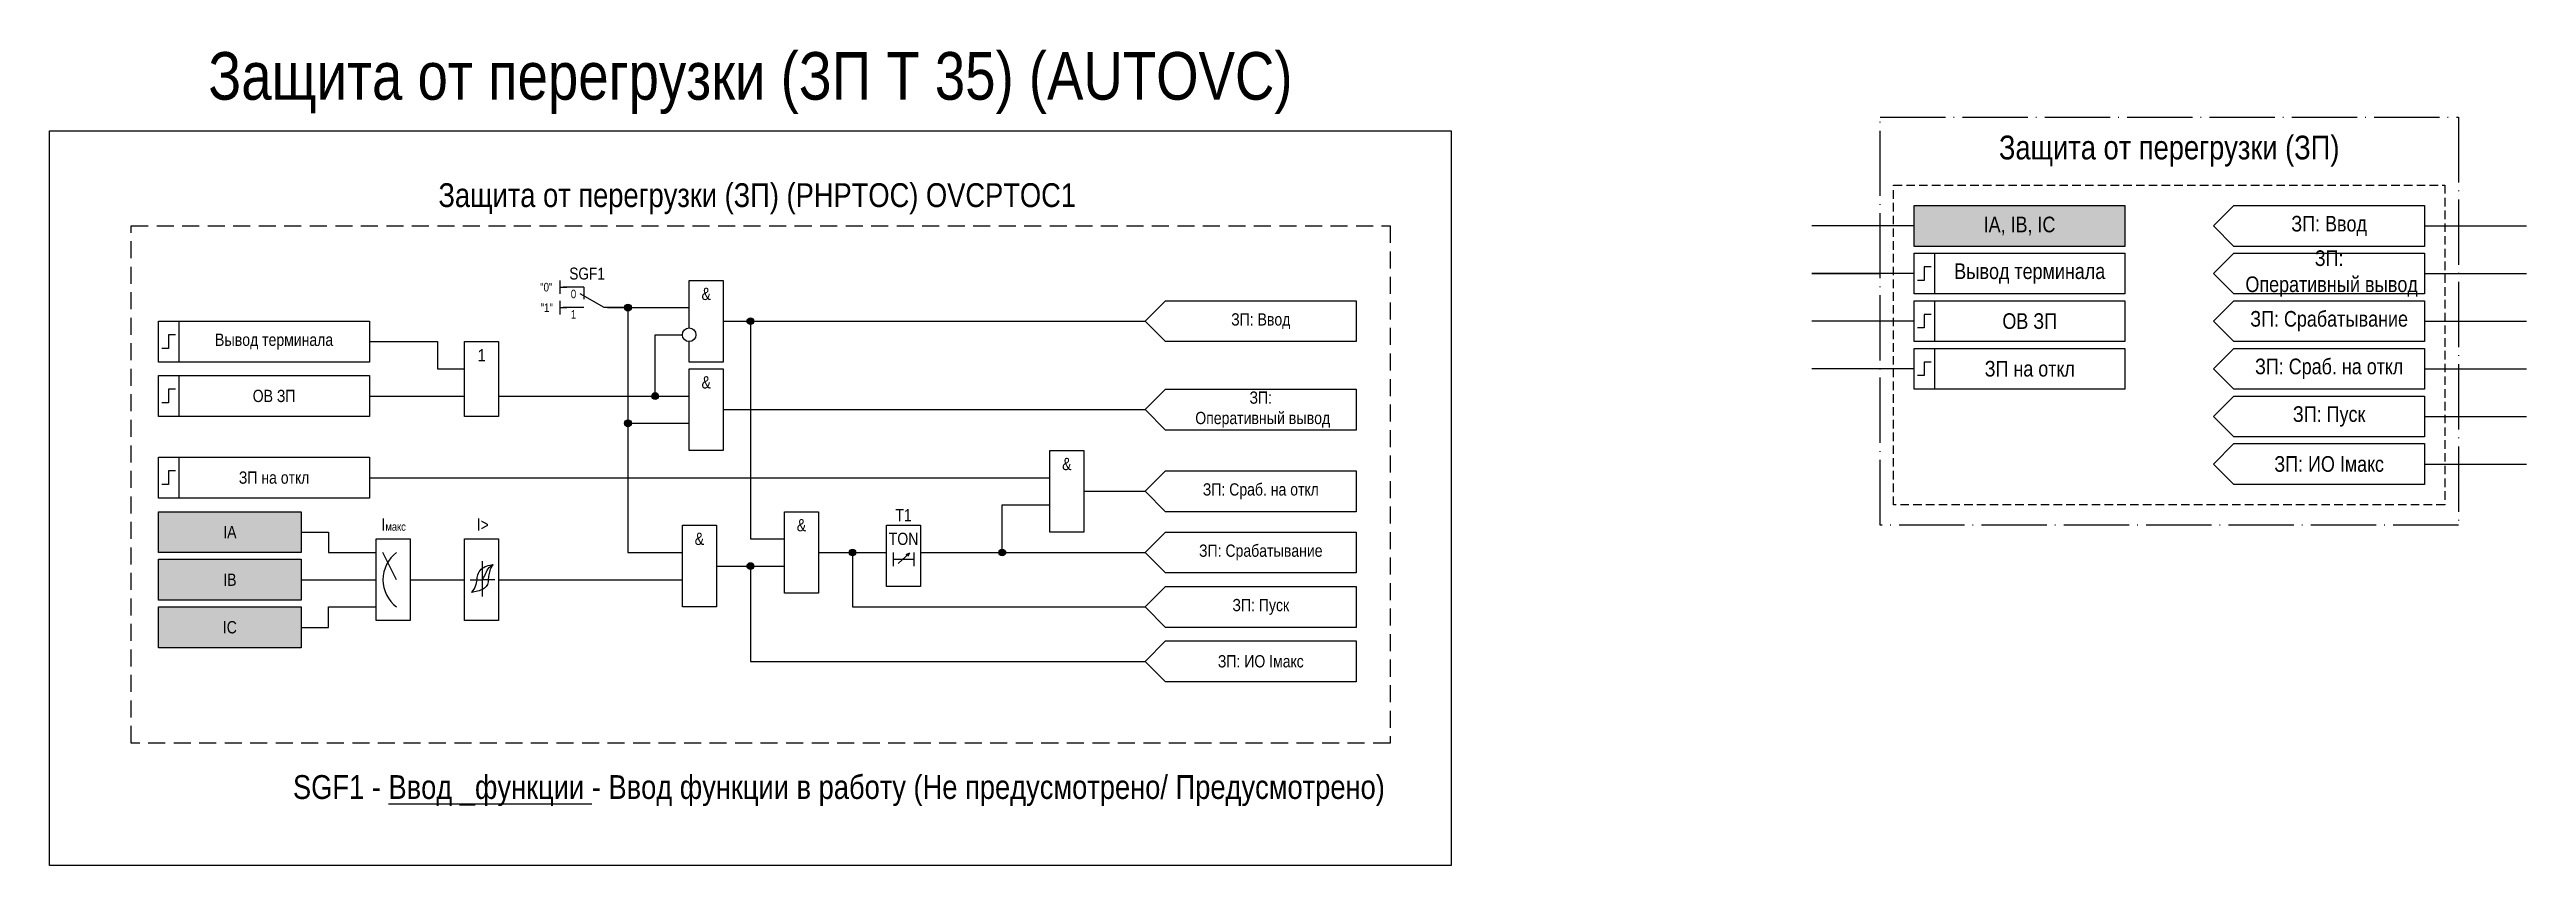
# Model space of a CAD drawing. Header units: millimetres. Extents: x -519 to 364, y 0 to 120.
# Drawn here: x 0 to 364, y 0 to 119.9 of the extents above; entities that cross this region are included whole.
import ezdxf
from ezdxf.enums import TextEntityAlignment as Align

# ---------------------------------------------------------------- set-up
doc = ezdxf.new("R2010")
doc.units = ezdxf.units.MM
doc.linetypes.add('ACAD_ISO04W100', pattern=[30, 24, -3, 0, -3])
doc.linetypes.add('штриховая2', pattern=[0.375, 0.25, -0.125])
doc.layers.add('TEXT', color=7, linetype='Continuous', lineweight=25)
doc.layers.add('Основная', color=7, linetype='Continuous')
doc.styles.add('1.8_Gost_RD', font='ARIALN.TTF', dxfattribs={"height": 1.8})
doc.styles.add('2.5_Gost_RD', font='ARIALN.TTF', dxfattribs={"height": 2.5})
doc.styles.add('3.5_Gost_RD', font='ARIALN.TTF', dxfattribs={"height": 3.5})
doc.styles.add('Вывод', font='ARIALN.TTF', dxfattribs={"height": 2.5})
doc.styles.add('Компонент', font='ARIALN.TTF', dxfattribs={"height": 3.5})

msp = doc.modelspace()

# ---------------------------------------------------------------- texts
at = {"color": 30, "ltscale": 100, "attachment_point": 5, "style": '3.5_Gost_RD'}
for s, insert, char_height, width in [('{\\C3;Защита от перегрузки (ЗП Т 35) (AUTOVC)}', (103, 115), 7, 191), ('Защита от перегрузки (ЗП) (РHPTOC) {\\C6;OVCРTOC1}', (104, 98), 3.5, 171), ('SGF1 - {\\LВвод _функции} - Ввод функции в работу (Не предусмотрено/ Предусмотрено)', (116, 11), 3.5, 176)]:
    msp.add_mtext(s, dxfattribs=dict(at, insert=insert, char_height=char_height, width=width))
at = {"color": 30, "ltscale": 100, "true_color": 0xef8637, "insert": (311.5, 105), "char_height": 3.5, "width": 85, "attachment_point": 5, "style": '3.5_Gost_RD'}
msp.add_mtext('Защита от перегрузки (ЗП)', dxfattribs=at)
at = {"color": 0, "ltscale": 100, "char_height": 2.3, "attachment_point": 5, "style": '2.5_Gost_RD'}
for s, insert, width in [('{\\C256;IA, IB, IC}', (289.5, 94), 23.725), ('{\\C256;Вывод терминала}', (291, 87), 28)]:
    msp.add_mtext(s, dxfattribs=dict(at, insert=insert, width=width))
at = {"ltscale": 100, "attachment_point": 5}
for s, insert, char_height, width, style in [('ЗП: Ввод', (335, 94), 2.3, 28, '2.5_Gost_RD'), ('&', (96.5, 84), 1.8, 5, '2.5_Gost_RD'), ('ЗП: Ввод', (178, 80), 1.8, 28, '2.5_Gost_RD'), ('Вывод терминала', (33, 77), 1.8, 28, '2.5_Gost_RD'), ('1', (63.5, 75), 1.8, 5, '2.5_Gost_RD'), ('ОВ ЗП', (33, 69), 1.8, 28, '2.5_Gost_RD'), ('&', (96.5, 71), 1.8, 5, '2.5_Gost_RD'), ('ЗП:\\P Оперативный вывод', (178, 67), 1.8, 28, '2.5_Gost_RD'), ('ЗП: Пуск', (335, 66), 2.3, 28, '2.5_Gost_RD'), ('&', (149.5, 59), 1.8, 5, '2.5_Gost_RD'), ('ЗП: ИО Iмакс', (335, 59), 2.3, 28, '2.5_Gost_RD'), ('ЗП на откл', (33, 57), 1.8, 28, '2.5_Gost_RD'), ('ЗП: Сраб. на откл', (178, 55), 1.8, 28, '2.5_Gost_RD'), ('T1', (125.5, 51.5), 1.8, 5, '2.5_Gost_RD'), ('{\\C0;IA}', (26.5, 49), 1.8, 21, '1.8_Gost_RD'), ('&', (95.5, 48), 1.8, 5, '2.5_Gost_RD'), ('&', (110.5, 50), 1.8, 5, '2.5_Gost_RD'), ('TON', (125.5, 48), 1.8, 5, '2.5_Gost_RD'), ('ЗП: Срабатывание', (178, 46), 1.8, 28, '2.5_Gost_RD'), ('{\\C0;IB}', (26.5, 42), 1.8, 21, '1.8_Gost_RD'), ('{\\C256;ЗП: Пуск}', (178, 38), 1.8, 28, '2.5_Gost_RD'), ('{\\C0;IC}', (26.5, 35), 1.8, 21, '1.8_Gost_RD'), ('ЗП: ИО Iмакс', (178, 30), 1.8, 28, '2.5_Gost_RD')]:
    msp.add_mtext(s, dxfattribs=dict(at, insert=insert, char_height=char_height, width=width, style=style))
at = {"ltscale": 100, "insert": (72.16, 82.6), "char_height": 1.25, "attachment_point": 1, "style": '3.5_Gost_RD'}
msp.add_mtext_dynamic_manual_height_columns('"1"', width=2, gutter_width=17.5, heights=[0], dxfattribs=at)
at = {"color": 7, "ltscale": 100, "char_height": 1.8, "attachment_point": 1, "style": '1.8_Gost_RD'}
for s, insert in [('\\pi2.7859;I{\\H0.66667x;макс}', (46, 51)), ('\\pi4.7676;I>', (58, 51))]:
    msp.add_mtext_dynamic_manual_height_columns(s, width=11, gutter_width=17.5, heights=[0], dxfattribs=dict(at, insert=insert))
at = {"layer": 'TEXT', "ltscale": 100, "char_height": 2.3, "width": 28, "attachment_point": 5, "style": '2.5_Gost_RD'}
for s, insert in [('ЗП:\\P Оперативный вывод', (335, 87)), ('ЗП: Срабатывание', (335, 80))]:
    msp.add_mtext(s, dxfattribs=dict(at, insert=insert))
at = {"layer": 'TEXT', "color": 0, "ltscale": 100, "char_height": 2.3, "width": 28, "attachment_point": 5, "style": '2.5_Gost_RD'}
for s, insert in [('{\\C256;ОВ ЗП}', (291, 80)), ('{\\C256;ЗП на откл}', (291, 73)), ('{\\C256;ЗП: Сраб. на откл}', (335, 73))]:
    msp.add_mtext(s, dxfattribs=dict(at, insert=insert))

# ---------------------------------------------------------------- blocks, each defined once
blk = doc.blocks.new('Точка')
at = {"ltscale": 100}
h = blk.add_hatch(color=256, dxfattribs=at)
h.dxf.hatch_style = 1
edge = h.paths.add_edge_path()
edge.add_arc((0, 0), 0.5, 0, 360)
blk.add_circle((0, 0), 0.5, dxfattribs=at)
blk = doc.blocks.new('*U79')
at = {"layer": 'Основная', "color": 0}
blk.add_line((0, 0), (7, 4), dxfattribs=at)
at = {"layer": 'Основная', "ltscale": 0.35}
blk.add_line((6, 6), (6, 2.5), dxfattribs=at)
blk = doc.blocks.new('*U81')
at = {"layer": 'Основная', "color": 0}
for p, q in [((-3, 6), (-9, 6)), ((-3, 0), (-9, 0)), ((9, 0), (3, 0))]:
    blk.add_line(p, q, dxfattribs=at)
at = {"layer": 'Основная', "ltscale": 0.25, "xscale": -1}
blk.add_blockref('*U79', (3, 0), dxfattribs=at)
at = {"layer": 'Основная'}
for tag, height, style, p in [('ОУ', 3.5, 'Компонент', (-2, 10)), ('В1', 2.5, 'Вывод', (-14, 6)), ('В2', 2.5, 'Вывод', (-6, 4)), ('В3', 2.5, 'Вывод', (-6, -2))]:
    blk.add_attdef(tag, text='', height=height, dxfattribs=dict(at, style=style)).set_placement(p, align=Align.MIDDLE_CENTER)

# ---------------------------------------------------------------- hatches: boundary and pattern name
at = {"ltscale": 100, "true_color": 0xef8637}
h = msp.add_hatch(color=30, dxfattribs=at)
h.dxf.hatch_style = 1
h.paths.add_polyline_path([(274, 97), (305, 97), (305, 91), (274, 91)])
at = {"ltscale": 100, "true_color": 0x6bffb3}
h = msp.add_hatch(color=111, dxfattribs=at)
h.dxf.hatch_style = 1
h.paths.add_polyline_path([(16, 52), (37, 52), (37, 46), (16, 46)])
h = msp.add_hatch(color=111, dxfattribs=at)
h.dxf.hatch_style = 1
h.paths.add_polyline_path([(16, 45), (37, 45), (37, 39), (16, 39)])
h = msp.add_hatch(color=111, dxfattribs=at)
h.dxf.hatch_style = 1
h.paths.add_polyline_path([(16, 38), (37, 38), (37, 32), (16, 32)])

# ---------------------------------------------------------------- linework, layer by layer
at = {"ltscale": 100}
for p, q in [((274, 94), (259, 94)), ((349, 94), (364, 94)), ((75, 86), (75, 84)), ((75, 85), (76, 85)), ((75, 84), (75, 84)), ((274, 87), (259, 87)), ((259, 87), (269, 87)), ((349, 87), (364, 87)), ((75, 83), (75, 81)), ((75, 82), (76, 82)), ((274, 80), (259, 80)), ((349, 80), (364, 80)), ((274, 73), (259, 73)), ((349, 73), (364, 73)), ((47, 69), (61, 69)), ((321, 69), (318, 66)), ((318, 66), (321, 63)), ((321, 69), (349, 69)), ((349, 66), (364, 66)), ((321, 62), (318, 59)), ((321, 62), (349, 62)), ((318, 59), (321, 56)), ((349, 59), (364, 59))]:
    msp.add_line(p, q, dxfattribs=at)
at = {"color": 7, "ltscale": 100}
for p, q in [((51, 42), (49, 46)), ((124.71, 44.4), (126.38, 45.88)), ((126.38, 45.88), (125.86, 45.66)), ((126.38, 45.88), (126.12, 45.42)), ((61.79, 42), (63.6, 42)), ((65.42, 42), (63.6, 42))]:
    msp.add_line(p, q, dxfattribs=at)
msp.add_line((63.6, 44.72), (63.6, 39.52))
at = {"color": 251, "linetype": 'ACAD_ISO04W100', "lineweight": 30, "ltscale": 0.4, "true_color": 0x58595b}
msp.add_lwpolyline([(269, 110), (354, 110), (354, 50), (269, 50)], close=True, dxfattribs=at)
at = {"color": 3, "ltscale": 100}
msp.add_lwpolyline([(0, 108), (206, 108), (206, 0), (0, 0)], close=True, dxfattribs=at)
at = {"linetype": 'штриховая2', "ltscale": 5}
msp.add_lwpolyline([(271, 100), (352, 100), (352, 53), (271, 53)], close=True, dxfattribs=at)
at = {"ltscale": 100}
for points in [[(274, 97), (305, 97), (305, 91), (274, 91)], [(274, 90), (277, 90), (277, 84), (274, 84)], [(274, 90), (305, 90), (305, 84), (274, 84)], [(164, 83), (192, 83), (192, 77), (164, 77), (161, 80)], [(274, 83), (277, 83), (277, 77), (274, 77)], [(274, 83), (305, 83), (305, 77), (274, 77)], [(321, 83), (349, 83), (349, 77), (321, 77), (318, 80)], [(16, 80), (19, 80), (19, 74), (16, 74)], [(16, 80), (47, 80), (47, 74), (16, 74)], [(61, 77), (66, 77), (66, 66), (61, 66)], [(94, 73), (99, 73), (99, 61), (94, 61)], [(274, 76), (277, 76), (277, 70), (274, 70)], [(274, 76), (305, 76), (305, 70), (274, 70)], [(321, 76), (349, 76), (349, 70), (321, 70), (318, 73)], [(16, 72), (19, 72), (19, 66), (16, 66)], [(16, 72), (47, 72), (47, 66), (16, 66)], [(164, 70), (192, 70), (192, 64), (164, 64), (161, 67)], [(16, 60), (19, 60), (19, 54), (16, 54)], [(16, 60), (47, 60), (47, 54), (16, 54)], [(147, 61), (152, 61), (152, 49), (147, 49)], [(164, 58), (192, 58), (192, 52), (164, 52), (161, 55)], [(16, 52), (37, 52), (37, 46), (16, 46)], [(108, 52), (113, 52), (113, 40), (108, 40)], [(48, 48), (53, 48), (53, 36), (48, 36)], [(61, 48), (66, 48), (66, 36), (61, 36)], [(93, 50), (98, 50), (98, 38), (93, 38)], [(123, 50), (128, 50), (128, 41), (123, 41)], [(164, 49), (192, 49), (192, 43), (164, 43), (161, 46)], [(16, 45), (37, 45), (37, 39), (16, 39)], [(164, 41), (192, 41), (192, 35), (164, 35), (161, 38)], [(16, 38), (37, 38), (37, 32), (16, 32)], [(164, 33), (192, 33), (192, 27), (164, 27), (161, 30)]]:
    msp.add_lwpolyline(points, close=True, dxfattribs=at)
for points in [[(318, 94), (321, 97), (349, 97), (349, 91), (321, 91), (318, 94)], [(318, 87), (321, 90), (349, 90), (349, 84), (321, 84), (318, 87)], [(94, 79), (94, 86), (99, 86), (99, 74), (94, 74), (94, 77)], [(82, 82), (94, 82)], [(82, 82), (85, 82), (85, 46), (93, 46)], [(82, 82), (85, 82), (85, 65), (94, 65)], [(47, 77), (57, 77), (57, 73), (61, 73)], [(66, 69), (89, 69), (89, 78), (93, 78)], [(99, 80), (161, 80)], [(99, 80), (103, 80), (103, 48), (108, 48)], [(66, 69), (73, 69)], [(66, 69), (94, 69)], [(99, 67), (161, 67)], [(318, 66), (321, 69), (349, 69), (349, 63), (321, 63), (318, 66)], [(318, 59), (321, 62), (349, 62), (349, 56), (321, 56), (318, 59)], [(47, 57), (147, 57)], [(152, 55), (161, 55)], [(128, 46), (140, 46), (140, 53), (147, 53)], [(37, 49), (41, 49), (41, 46), (48, 46)], [(98, 44), (108, 44)], [(98, 44), (103, 44), (103, 30), (161, 30)], [(113, 46), (123, 46)], [(113, 46), (118, 46), (118, 38), (161, 38)], [(124, 46), (124, 44)], [(124, 45), (127, 45)], [(127, 46), (127, 44)], [(128, 46), (161, 46)], [(37, 42), (48, 42)], [(53, 42), (61, 42)], [(66, 42), (93, 42)], [(37, 35), (41, 35), (41, 38), (48, 38)]]:
    msp.add_lwpolyline(points, dxfattribs=at)
at = {"linetype": 'штриховая2', "ltscale": 10}
msp.add_lwpolyline([(12, 94), (197, 94), (197, 18), (12, 18)], close=True, dxfattribs=at)
at = {"lineweight": 30, "ltscale": 100}
for points in [[(276.5, 88), (275.5, 88), (275.5, 86), (274.5, 86)], [(276.5, 81), (275.5, 81), (275.5, 79), (274.5, 79)], [(18.5, 78), (17.5, 78), (17.5, 76), (16.5, 76)], [(276.5, 74), (275.5, 74), (275.5, 72), (274.5, 72)], [(18.5, 70), (17.5, 70), (17.5, 68), (16.5, 68)], [(18.5, 58), (17.5, 58), (17.5, 56), (16.5, 56)]]:
    msp.add_lwpolyline(points, dxfattribs=at)
msp.add_circle((94, 78), 1)
at = {"color": 7, "ltscale": 100}
msp.add_arc((54, 42), 5, 126.8699, 233.1301, dxfattribs=at)
for points in [[(62.8, 41.92), (62.95, 42.71), (63.44, 43.54), (65.2, 44.26)], [(63.6, 42), (64, 42.72), (64.47, 43.6), (65.2, 44.26)], [(64.48, 41.92), (64.6, 42.71), (64.81, 43.54), (65.2, 44.26)], [(62.8, 41.92), (62.6, 41.13), (62, 40.12)], [(64.48, 41.92), (64.25, 41.13), (63.76, 40.67), (62, 40.12)]]:
    msp.add_spline(points, degree=3)

# ---------------------------------------------------------------- block references
at = {"ltscale": 100}
for p in [(85, 82), (103, 80), (89, 69), (85, 65), (103, 44), (118, 46), (140, 46)]:
    msp.add_blockref('Точка', p, dxfattribs=at)
at = {"layer": 'Основная', "ltscale": 0.25, "xscale": 0.5, "yscale": 0.5, "zscale": 0.5}
msp.add_blockref('*U81', (80, 82), dxfattribs=at).add_auto_attribs({'ОУ': 'SGF1', 'В1': '"0"', 'В2': '0', 'В3': '1'})

msp.set_redraw_order([(e.dxf.handle, doc.entitydb.next_handle()) for e in msp.query("TEXT MTEXT ATTDEF DIMENSION ARC_DIMENSION")])  # texts and dimensions are drawn at this point

doc.saveas('drawing.dxf')
